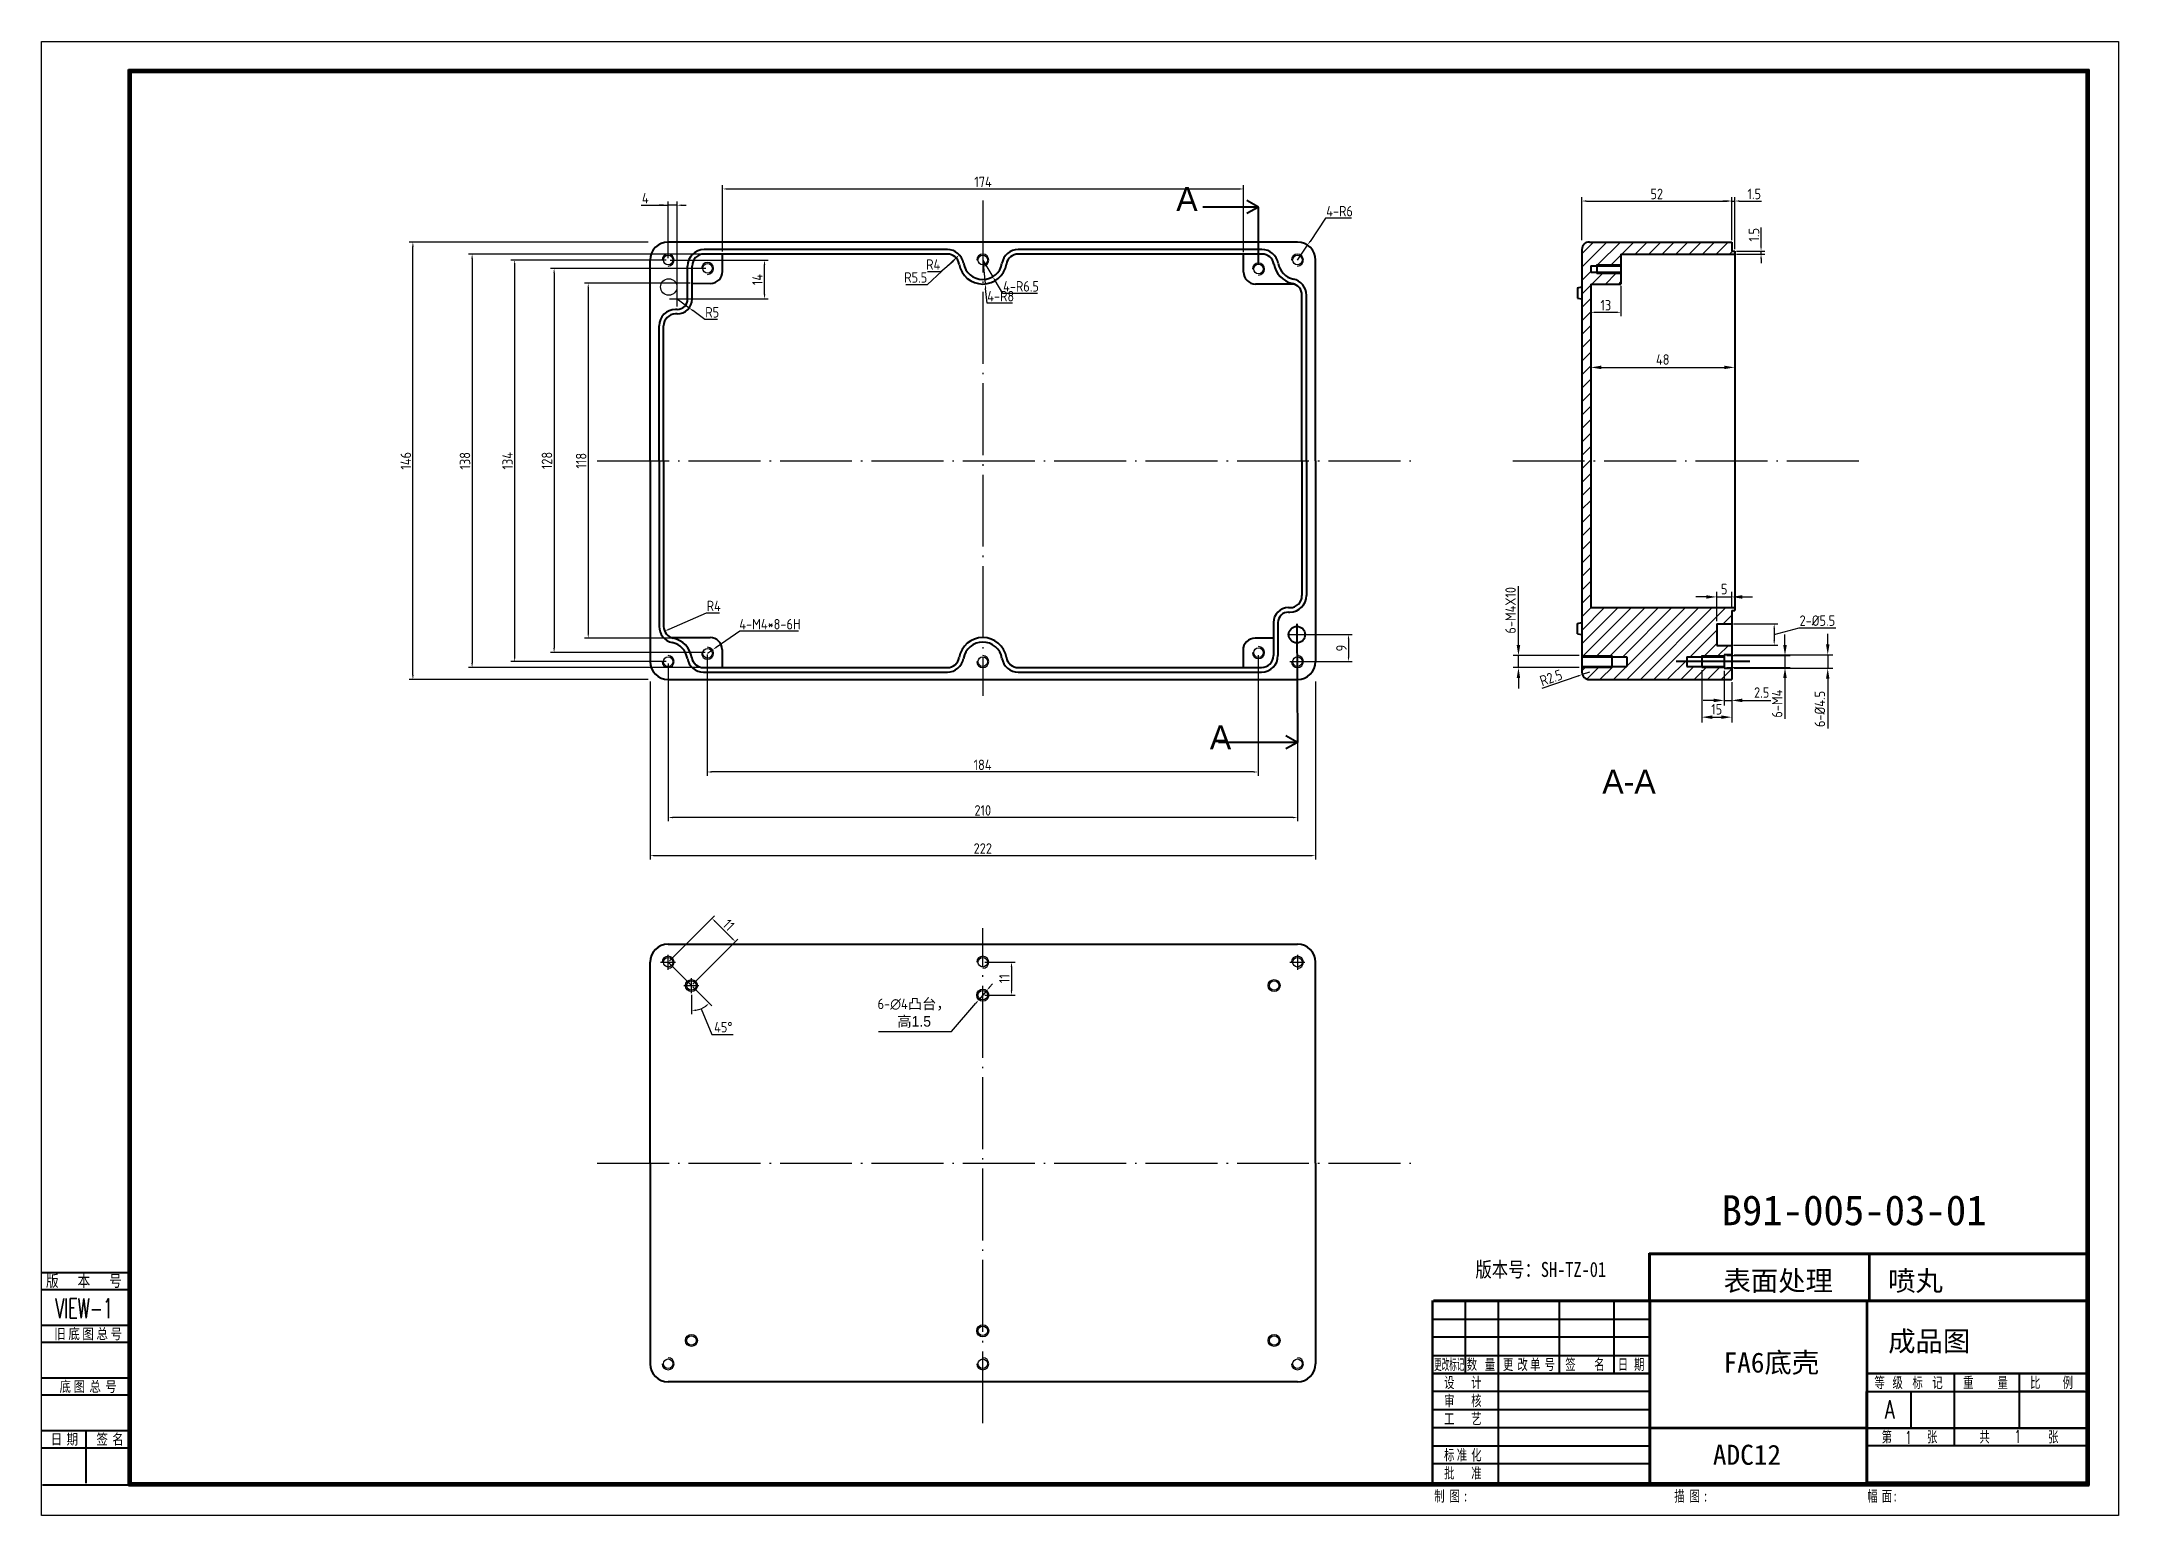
# Model space of a CAD drawing. Extents: x 1271 to 2769, y -829 to 446.
# Drawn here: x 2076 to 2769, y -46 to 446 of the extents above; entities that cross this region are included whole.
import ezdxf
from ezdxf.enums import TextEntityAlignment as Align

# ---------------------------------------------------------------- set-up
doc = ezdxf.new("R2010")
doc.units = 0
doc.linetypes.add('ACAD_ISO04W100', pattern=[30.5, 24, -3, 0.5, -3])
doc.linetypes.add('CENTER', pattern=[50.8, 31.75, -6.35, 6.35, -6.35])
doc.layers.get('0').update_dxf_attribs({"linetype": 'CONTINUOUS', "lineweight": 40})
doc.layers.get('Defpoints').update_dxf_attribs({"linetype": 'CONTINUOUS'})
for name, color, linetype in [('1', 7, 'CONTINUOUS'), ('5', 3, 'CONTINUOUS'), ('CENTER', 4, 'CENTER'), ('GEVACTIVE', 2, 'CONTINUOUS'), ('LAYER1', 6, 'CONTINUOUS'), ('LAYER2', 1, 'ACAD_ISO04W100')]:
    doc.layers.add(name, color=color, linetype=linetype)
doc.styles.add('HZ', font='', dxfattribs={"width": 0.8, "height": 6})
doc.styles.add('ROMANC', font='romanc', dxfattribs={"width": 0.6, "height": 3})
doc.styles.add('ROMANT', font='romant', dxfattribs={"width": 0.8, "height": 5})
doc.styles.get("Standard").update_dxf_attribs({"font": 'gbenor.shx', "bigfont": 'gbcbig.shx'})
doc.styles.add('STYLE1', font='')
doc.styles.add('工程字', font='gbenor.shx', dxfattribs={"bigfont": 'gbcbig.shx'})
doc.styles.get('HZ').set_extended_font_data('SimSun')
doc.styles.get('STYLE1').set_extended_font_data('SimSun')
doc.dimstyles.new('GB-35', dxfattribs={"dimtxt": 3.5, "dimasz": 3.5, "dimexe": 1.75, "dimexo": 0.875, "dimgap": 0.875, "dimtad": 1, "dimdsep": 46, "dimtxsty": 'Standard', "dimcen": 3.5, "dimadec": 0, "dimazin": 0, "dimtfac": 0.7, "dimtmove": 0, "dimatfit": 3, "dimfxl": 1, "dimtzin": 0, "dimarcsym": 0})
doc.dimstyles.get("Standard").update_dxf_attribs({"dimtxt": 0.18, "dimasz": 0.18, "dimexe": 0.18, "dimexo": 0.0625, "dimgap": 0.09, "dimtad": 0, "dimtih": 1, "dimtoh": 1, "dimdec": 4, "dimzin": 0, "dimdsep": 46, "dimtxsty": 'Standard', "dimcen": 0.09, "dimadec": 0, "dimazin": 0, "dimtfac": 1, "dimtdec": 4, "dimtofl": 0, "dimtmove": 0, "dimatfit": 3, "dimfxl": 1, "dimtolj": 1, "dimtzin": 0, "dimarcsym": 0})

msp = doc.modelspace()

# ---------------------------------------------------------------- texts
at = {"linetype": 'Continuous'}
for s, height, style, width, p in [('版   本   号', 3.869163, 'HZ', 0.8, (2077.3625, 30.62613, -0.00341)), ('VIEW-1', 6.500221, 'ROMANC', 0.6, (2080.45908, 20.14456)), ('旧', 3.51742, 'HZ', 0.8, (2080.12327, 13.13319)), ('底', 3.51742, 'HZ', 0.8, (2084.81316, 13.13319)), ('图', 3.51742, 'HZ', 0.8, (2089.50306, 13.13319)), ('总', 3.51742, 'HZ', 0.8, (2094.19295, 13.13319)), ('号', 3.51742, 'HZ', 0.8, (2098.88285, 13.13319)), ('底', 3.51742, 'HZ', 0.8, (2081.88198, -4.45392)), ('图', 3.51742, 'HZ', 0.8, (2086.57187, -4.45392)), ('总', 3.51742, 'HZ', 0.8, (2091.848, -4.45392)), ('号', 3.51742, 'HZ', 0.8, (2097.12414, -4.45392)), ('日', 3.51742, 'HZ', 0.8, (2078.95079, -22.04103)), ('期', 3.51742, 'HZ', 0.8, (2084.22692, -22.04103)), ('签', 3.51742, 'HZ', 0.8, (2094.19295, -22.04103)), ('名', 3.51742, 'HZ', 0.8, (2099.46908, -22.04103)), ('1', 4.22769, 'ROMANT', 0.6, (2697.78384, -21.79181)), ('1', 4.22769, 'ROMANT', 0.6, (2734.32314, -21.48983)), ('幅 ', 3.622999, 'HZ', 0.7, (2685.11548, -41.05902)), ('面', 3.623, 'HZ', 0.7, (2689.94615, -41.05902)), (':', 3.623, 'HZ', 0.7, (2693.56915, -41.05902))]:
    msp.add_text(s, height=height, dxfattribs=dict(at, style=style, width=width)).set_placement(p)
for s, height, style, width, p in [('更改标记', 3.622999, 'HZ', 0.5, (2545.63, 2.86994)), ('数', 3.623, 'HZ', 0.7, (2553.19679, 2.86994)), ('改', 3.623, 'HZ', 0.7, (2570.10412, 2.86994)), ('单', 3.623, 'HZ', 0.7, (2574.33095, 2.86994)), ('签', 3.623, 'HZ', 0.7, (2586.08683, 2.86994)), ('名', 3.623, 'HZ', 0.7, (2595.74816, 2.86994)), ('期', 3.623, 'HZ', 0.7, (2609.03249, 2.86994)), ('设', 3.623, 'HZ', 0.7, (2545.63, -3.16839)), ('计', 3.623, 'HZ', 0.7, (2554.6875, -3.16839)), ('量', 3.623, 'HZ', 0.7, (2559.23512, 2.86994)), ('更', 3.623, 'HZ', 0.7, (2565.27345, 2.86994)), ('号', 3.623, 'HZ', 0.7, (2579.16162, 2.86994)), ('日', 3.623, 'HZ', 0.7, (2603.59799, 2.86994)), ('等', 3.623, 'HZ', 0.7, (2689.24419, -3.16839)), ('级', 3.623, 'HZ', 0.7, (2695.28252, -3.16839)), ('标', 3.623, 'HZ', 0.7, (2701.92469, -3.16839)), ('记', 3.623, 'HZ', 0.7, (2708.56685, -3.16839)), ('重', 3.623, 'HZ', 0.7, (2718.83202, -3.16839)), ('量', 3.623, 'HZ', 0.7, (2730.30485, -3.16839)), ('比', 3.623, 'HZ', 0.7, (2741.17385, -3.16839)), ('例', 3.623, 'HZ', 0.7, (2752.04285, -3.16839)), ('审', 3.623, 'HZ', 0.7, (2545.63, -9.20672)), ('核', 3.623, 'HZ', 0.7, (2554.6875, -9.20672)), ('工', 3.623, 'HZ', 0.7, (2545.63, -15.24506)), ('艺', 3.623, 'HZ', 0.7, (2554.6875, -15.24506)), ('A', 6.03955, 'ROMANT', 0.7, (2692.65022, -13.33643)), ('第', 3.623, 'HZ', 0.7, (2691.65952, -21.28339)), ('张', 3.623, 'HZ', 0.7, (2706.75535, -21.28339)), ('共', 3.623, 'HZ', 0.7, (2724.26652, -21.28339)), ('张', 3.623, 'HZ', 0.7, (2747.21218, -21.28339)), ('标', 3.623, 'HZ', 0.7, (2545.63, -27.32172)), ('准', 3.623, 'HZ', 0.7, (2549.85684, -27.32172)), ('化', 3.623, 'HZ', 0.7, (2554.6875, -27.32172)), ('批', 3.623, 'HZ', 0.7, (2545.63, -33.36005)), ('准', 3.623, 'HZ', 0.7, (2554.6875, -33.36005)), ('制 ', 3.622999, 'HZ', 0.7, (2543.21467, -41.05902)), ('图', 3.623, 'HZ', 0.7, (2547.4415, -41.05902)), (':', 3.623, 'HZ', 0.7, (2551.0645, -41.05902)), ('描 ', 3.622999, 'HZ', 0.7, (2623.3123, -41.05902)), ('图', 3.623, 'HZ', 0.7, (2627.53913, -41.05902)), (':', 3.623, 'HZ', 0.7, (2631.16213, -41.05902))]:
    msp.add_text(s, height=height, dxfattribs=dict(at, style=style, width=width)).set_placement(p, align=Align.CENTER)
at = {"char_height": 8, "attachment_point": 1}
for s, insert, width in [('\\fￋￎￌ￥|b0|i0|c134|p2;A', (2454.53517, 397.57283), 27.2826), ('\\fￋￎￌ￥|b0|i0|c134|p2;A', (2465.73003, 217.95134), 27.2826), ('\\fￋￎￌ￥|b0|i0|c134|p2;A-A', (2596.70528, 203.17602), 114.8356)]:
    msp.add_mtext(s, dxfattribs=dict(at, insert=insert, width=width))
at = {"insert": (2636.49929, 61.13261), "char_height": 10, "width": 115.2096342, "attachment_point": 1, "style": '工程字'}
msp.add_mtext('{\\fNSimSun|b0|i0|c134|p49;B91-005-03-01}', dxfattribs=at)
at = {"layer": '5', "insert": (2554.37001, 38.87367), "char_height": 5, "width": 1134.8359931, "attachment_point": 1, "style": 'HZ'}
msp.add_mtext('版本号：SH-TZ-01', dxfattribs=at)
at = {"layer": 'GEVACTIVE', "style": 'STYLE1'}
for s, p in [('表面处理', (2637.17213, 29.24411)), ('喷丸', (2692.10552, 29.24411)), ('成品图', (2692.10552, 9.07844)), ('FA6底壳', (2637.17213, 1.97135)), ('ADC12', (2633.60261, -28.81627))]:
    msp.add_text(s, height=6.688604, dxfattribs=at).set_placement(p)

# ---------------------------------------------------------------- blocks, each defined once
blk = doc.blocks.new('*D24')
at = {"layer": '5', "color": 0, "lineweight": -2}
for p, q in [((2592.88, 364.6), (2592.88, 354.52)), ((2602.88, 364.6), (2602.88, 354.52)), ((2594.38, 355.77), (2601.38, 355.77))]:
    blk.add_line(p, q, dxfattribs=at)
at = {"layer": '5', "color": 0}
for points in [[(2594.38, 356.02), (2594.38, 355.52), (2592.88, 355.77)], [(2601.38, 356.02), (2601.38, 355.52), (2602.88, 355.77)]]:
    blk.add_solid(points, dxfattribs=at)
at = {"layer": 'Defpoints', "color": 0}
for p in [(2592.88, 365.22), (2602.88, 365.22), (2602.88, 355.77)]:
    blk.add_point(p, dxfattribs=at)
at = {"layer": '5', "color": 0, "insert": (2597.88, 358.14), "char_height": 3.5, "attachment_point": 5}
blk.add_mtext('\\A1;13', dxfattribs=at)
blk = doc.blocks.new('*D25')
at = {"layer": 'Defpoints', "color": 0}
for p in [(2640.88, 392.91), (2639.88, 379.22), (2640.88, 376.22)]:
    blk.add_point(p, dxfattribs=at)
at = {"layer": 'LAYER1', "color": 0, "lineweight": -2}
for p, q in [((2638.38, 392.91), (2636.88, 392.91)), ((2639.88, 379.85), (2639.88, 394.16)), ((2639.88, 392.91), (2640.88, 392.91)), ((2640.88, 376.85), (2640.88, 394.16)), ((2642.38, 392.91), (2649.86, 392.91))]:
    blk.add_line(p, q, dxfattribs=at)
at = {"layer": 'LAYER1', "color": 0}
for points in [[(2638.38, 393.16), (2638.38, 392.66), (2639.88, 392.91)], [(2642.38, 393.16), (2642.38, 392.66), (2640.88, 392.91)]]:
    blk.add_solid(points, dxfattribs=at)
at = {"layer": 'LAYER1', "color": 0, "insert": (2647.42, 395.28), "char_height": 3.5, "attachment_point": 5}
blk.add_mtext('\\A1;1.5', dxfattribs=at)
blk = doc.blocks.new('*D26')
at = {"layer": 'Defpoints', "color": 0}
for p in [(2640.88, 376.22), (2640.88, 375.22), (2649.68, 376.22)]:
    blk.add_point(p, dxfattribs=at)
at = {"layer": 'LAYER1', "color": 0, "lineweight": -2}
for p, q in [((2649.68, 377.72), (2649.68, 384.09)), ((2641.5, 376.22), (2650.93, 376.22)), ((2641.5, 375.22), (2650.93, 375.22)), ((2649.68, 375.22), (2649.68, 376.22)), ((2649.68, 373.72), (2649.68, 372.22))]:
    blk.add_line(p, q, dxfattribs=at)
at = {"layer": 'LAYER1', "color": 0}
for points in [[(2649.43, 377.72), (2649.93, 377.72), (2649.68, 376.22)], [(2649.43, 373.72), (2649.93, 373.72), (2649.68, 375.22)]]:
    blk.add_solid(points, dxfattribs=at)
at = {"layer": 'LAYER1', "color": 0, "insert": (2647.31, 381.66), "char_height": 3.5, "attachment_point": 5, "rotation": 90}
blk.add_mtext('\\A1;1.5', dxfattribs=at)
blk = doc.blocks.new('*D27')
at = {"layer": 'Defpoints', "color": 0}
for p in [(2639.88, 392.91), (2589.88, 379.22), (2639.88, 379.22)]:
    blk.add_point(p, dxfattribs=at)
at = {"layer": 'LAYER1', "color": 0, "lineweight": -2}
for p, q in [((2589.88, 379.85), (2589.88, 394.16)), ((2591.38, 392.91), (2638.38, 392.91)), ((2639.88, 379.85), (2639.88, 394.16))]:
    blk.add_line(p, q, dxfattribs=at)
at = {"layer": 'LAYER1', "color": 0}
for points in [[(2591.38, 393.16), (2591.38, 392.66), (2589.88, 392.91)], [(2638.38, 393.16), (2638.38, 392.66), (2639.88, 392.91)]]:
    blk.add_solid(points, dxfattribs=at)
at = {"layer": 'LAYER1', "color": 0, "insert": (2614.88, 395.28), "char_height": 3.5, "attachment_point": 5}
blk.add_mtext('\\A1;52', dxfattribs=at)
blk = doc.blocks.new('*D28')
at = {"layer": '5', "color": 0, "lineweight": -2}
for p, q in [((2504.39, 387.16), (2499.17, 379.44)), ((2513.04, 387.16), (2504.39, 387.16)), ((2494.97, 373.22), (2498.33, 378.19))]:
    blk.add_line(p, q, dxfattribs=at)
at = {"layer": '5', "color": 0}
blk.add_solid([(2498.97, 379.58), (2499.38, 379.3), (2498.33, 378.19)], dxfattribs=at)
at = {"layer": 'Defpoints', "color": 0}
for p in [(2498.33, 378.19), (2494.97, 373.22)]:
    blk.add_point(p, dxfattribs=at)
at = {"layer": '5', "color": 0, "insert": (2509.03, 389.53), "char_height": 3.5, "attachment_point": 5}
blk.add_mtext('\\A1;4-R6', dxfattribs=at)
blk = doc.blocks.new('*D29')
at = {"layer": '5', "color": 0, "lineweight": -2}
for p, q in [((2371.54, 369.34), (2375.95, 369.34)), ((2375.95, 369.34), (2380.04, 372.85))]:
    blk.add_line(p, q, dxfattribs=at)
at = {"layer": '5', "color": 0}
blk.add_solid([(2379.88, 373.04), (2380.2, 372.66), (2381.18, 373.83)], dxfattribs=at)
at = {"layer": 'Defpoints', "color": 0}
for p in [(2378.14, 371.22), (2381.18, 373.83)]:
    blk.add_point(p, dxfattribs=at)
at = {"layer": '5', "color": 0, "insert": (2373.43, 371.72), "char_height": 3.5, "attachment_point": 5}
blk.add_mtext('\\A1;R4', dxfattribs=at)
blk = doc.blocks.new('*D30')
at = {"layer": '5', "color": 0, "lineweight": -2}
for p, q in [((2389.97, 373.22), (2390.76, 365.26)), ((2391.39, 358.79), (2390.9, 363.77)), ((2399.89, 358.79), (2391.39, 358.79))]:
    blk.add_line(p, q, dxfattribs=at)
at = {"layer": '5', "color": 0}
blk.add_solid([(2391.15, 363.79), (2390.65, 363.74), (2390.76, 365.26)], dxfattribs=at)
at = {"layer": 'Defpoints', "color": 0}
for p in [(2389.97, 373.22), (2390.76, 365.26)]:
    blk.add_point(p, dxfattribs=at)
at = {"layer": '5', "color": 0, "insert": (2395.95, 361.17), "char_height": 3.5, "attachment_point": 5}
blk.add_mtext('\\A1;4-R8', dxfattribs=at)
blk = doc.blocks.new('*D31')
at = {"layer": '5', "color": 0, "lineweight": -2}
for p, q in [((2389.97, 373.22), (2393.31, 367.64)), ((2396.65, 362.07), (2394.08, 366.36)), ((2408.19, 362.07), (2396.65, 362.07))]:
    blk.add_line(p, q, dxfattribs=at)
at = {"layer": '5', "color": 0}
blk.add_solid([(2394.3, 366.49), (2393.87, 366.23), (2393.31, 367.64)], dxfattribs=at)
at = {"layer": 'Defpoints', "color": 0}
for p in [(2389.97, 373.22), (2393.31, 367.64)]:
    blk.add_point(p, dxfattribs=at)
at = {"layer": '5', "color": 0, "insert": (2402.73, 364.44), "char_height": 3.5, "attachment_point": 5}
blk.add_mtext('\\A1;4-R6.5', dxfattribs=at)
blk = doc.blocks.new('*D32')
at = {"layer": '5', "color": 0, "lineweight": -2}
for p, q in [((2640.5, 251.82), (2655.31, 251.82)), ((2654.06, 248.27), (2662.36, 250.5)), ((2654.06, 250.32), (2654.06, 246.22)), ((2662.36, 250.5), (2674.59, 250.5)), ((2640.5, 244.72), (2655.31, 244.72))]:
    blk.add_line(p, q, dxfattribs=at)
at = {"layer": '5', "color": 0}
for points in [[(2653.81, 250.32), (2654.31, 250.32), (2654.06, 251.82)], [(2653.81, 246.22), (2654.31, 246.22), (2654.06, 244.72)]]:
    blk.add_solid(points, dxfattribs=at)
at = {"layer": 'Defpoints', "color": 0}
for p in [(2639.88, 251.82), (2639.88, 244.72), (2654.06, 244.72)]:
    blk.add_point(p, dxfattribs=at)
at = {"layer": '5', "color": 0, "insert": (2668.47, 252.88), "char_height": 3.5, "attachment_point": 5}
blk.add_mtext('\\A1;2-%%c5.5', dxfattribs=at)
blk = doc.blocks.new('*D33')
at = {"layer": '5', "color": 0, "lineweight": -2}
for p, q in [((2495.4, 248.22), (2513.27, 248.22)), ((2512.02, 246.72), (2512.02, 240.72)), ((2495.6, 239.22), (2513.27, 239.22))]:
    blk.add_line(p, q, dxfattribs=at)
at = {"layer": '5', "color": 0}
for points in [[(2511.77, 246.72), (2512.27, 246.72), (2512.02, 248.22)], [(2511.77, 240.72), (2512.27, 240.72), (2512.02, 239.22)]]:
    blk.add_solid(points, dxfattribs=at)
at = {"layer": 'Defpoints', "color": 0}
for p in [(2494.77, 248.22), (2494.97, 239.22), (2512.02, 239.22)]:
    blk.add_point(p, dxfattribs=at)
at = {"layer": '5', "color": 0, "insert": (2509.64, 243.72), "char_height": 3.5, "attachment_point": 5, "rotation": 90}
blk.add_mtext('\\A1;9', dxfattribs=at)
blk = doc.blocks.new('*D34')
at = {"layer": '5', "color": 0, "lineweight": -2}
for p, q in [((2390.6, 138.9), (2400.8, 138.9)), ((2399.55, 137.4), (2399.55, 129.4)), ((2390.6, 127.9), (2400.8, 127.9))]:
    blk.add_line(p, q, dxfattribs=at)
at = {"layer": '5', "color": 0}
for points in [[(2399.3, 137.4), (2399.8, 137.4), (2399.55, 138.9)], [(2399.3, 129.4), (2399.8, 129.4), (2399.55, 127.9)]]:
    blk.add_solid(points, dxfattribs=at)
at = {"layer": 'Defpoints', "color": 0}
for p in [(2389.97, 138.9), (2389.97, 127.9), (2399.55, 127.9)]:
    blk.add_point(p, dxfattribs=at)
at = {"layer": '5', "color": 0, "insert": (2397.18, 133.4), "char_height": 3.5, "attachment_point": 5, "rotation": 90}
blk.add_mtext('\\A1;11', dxfattribs=at)
blk = doc.blocks.new('*D35')
at = {"layer": 'Defpoints', "color": 0}
for p in [(2592.38, 235.72), (2590.02, 234.91)]:
    blk.add_point(p, dxfattribs=at)
at = {"layer": 'LAYER1', "color": 0, "lineweight": -2}
for p, q in [((2592.38, 235.72), (2590.02, 234.91)), ((2576.69, 230.31), (2588.6, 234.42))]:
    blk.add_line(p, q, dxfattribs=at)
at = {"layer": 'LAYER1', "color": 0}
blk.add_solid([(2588.52, 234.65), (2588.68, 234.18), (2590.02, 234.91)], dxfattribs=at)
at = {"layer": 'LAYER1', "color": 0, "insert": (2579.6, 233.83), "char_height": 3.5, "attachment_point": 5, "rotation": 19.02185}
blk.add_mtext('\\A1;R2.5', dxfattribs=at)
blk = doc.blocks.new('*D36')
at = {"layer": '5', "color": 0, "lineweight": -2}
for p, q in [((2287.97, 360.22), (2292, 357.26)), ((2297.24, 353.41), (2293.21, 356.37)), ((2301.48, 353.41), (2297.24, 353.41))]:
    blk.add_line(p, q, dxfattribs=at)
at = {"layer": '5', "color": 0}
blk.add_solid([(2293.36, 356.57), (2293.06, 356.17), (2292, 357.26)], dxfattribs=at)
at = {"layer": 'Defpoints', "color": 0}
for p in [(2287.97, 360.22), (2292, 357.26)]:
    blk.add_point(p, dxfattribs=at)
at = {"layer": '5', "color": 0, "insert": (2299.67, 355.78), "char_height": 3.5, "attachment_point": 5}
blk.add_mtext('\\A1;R5', dxfattribs=at)
blk = doc.blocks.new('*D37')
at = {"layer": '5', "color": 0, "lineweight": -2}
for p, q in [((2285.6, 373.22), (2318.39, 373.22)), ((2317.14, 361.72), (2317.14, 371.72)), ((2288.6, 360.22), (2318.39, 360.22))]:
    blk.add_line(p, q, dxfattribs=at)
at = {"layer": '5', "color": 0}
for points in [[(2316.89, 371.72), (2317.39, 371.72), (2317.14, 373.22)], [(2316.89, 361.72), (2317.39, 361.72), (2317.14, 360.22)]]:
    blk.add_solid(points, dxfattribs=at)
at = {"layer": 'Defpoints', "color": 0}
for p in [(2284.97, 373.22), (2317.14, 373.22), (2287.97, 360.22)]:
    blk.add_point(p, dxfattribs=at)
at = {"layer": '5', "color": 0, "insert": (2314.76, 366.72), "char_height": 3.5, "attachment_point": 5, "rotation": 90}
blk.add_mtext('\\A1;14', dxfattribs=at)
blk = doc.blocks.new('*D38')
at = {"layer": '5', "color": 0, "lineweight": -2}
for p, q in [((2276, 391.51), (2284.97, 391.51)), ((2283.47, 391.51), (2281.97, 391.51)), ((2284.97, 373.85), (2284.97, 392.76)), ((2287.97, 391.51), (2284.97, 391.51)), ((2287.97, 391.51), (2284.97, 391.51)), ((2287.97, 360.85), (2287.97, 392.76)), ((2289.47, 391.51), (2290.97, 391.51))]:
    blk.add_line(p, q, dxfattribs=at)
at = {"layer": '5', "color": 0}
for points in [[(2283.47, 391.76), (2283.47, 391.26), (2284.97, 391.51)], [(2289.47, 391.76), (2289.47, 391.26), (2287.97, 391.51)]]:
    blk.add_solid(points, dxfattribs=at)
at = {"layer": 'Defpoints', "color": 0}
for p in [(2284.97, 391.51), (2284.97, 373.22), (2287.97, 360.22)]:
    blk.add_point(p, dxfattribs=at)
at = {"layer": '5', "color": 0, "insert": (2277.35, 393.88), "char_height": 3.5, "attachment_point": 5}
blk.add_mtext('\\A1;4', dxfattribs=at)
blk = doc.blocks.new('*D39')
at = {"layer": '5', "color": 0, "lineweight": -2}
for p, q in [((2297.67, 255.4), (2285.18, 249.96)), ((2302.08, 255.4), (2297.67, 255.4))]:
    blk.add_line(p, q, dxfattribs=at)
at = {"layer": '5', "color": 0}
blk.add_solid([(2285.08, 250.19), (2285.28, 249.73), (2283.81, 249.36)], dxfattribs=at)
at = {"layer": 'Defpoints', "color": 0}
for p in [(2287.47, 250.96), (2283.81, 249.36)]:
    blk.add_point(p, dxfattribs=at)
at = {"layer": '5', "color": 0, "insert": (2300.19, 257.78), "char_height": 3.5, "attachment_point": 5}
blk.add_mtext('\\A1;R4', dxfattribs=at)
blk = doc.blocks.new('*D40')
at = {"layer": '5', "color": 0, "lineweight": -2}
for p, q in [((2298.13, 242), (2299.78, 243.13)), ((2308.86, 249.34), (2301.02, 243.97)), ((2328.44, 249.34), (2308.86, 249.34))]:
    blk.add_line(p, q, dxfattribs=at)
at = {"layer": '5', "color": 0}
blk.add_solid([(2300.88, 244.18), (2301.16, 243.77), (2299.78, 243.13)], dxfattribs=at)
at = {"layer": 'Defpoints', "color": 0}
for p in [(2299.78, 243.13), (2298.13, 242)]:
    blk.add_point(p, dxfattribs=at)
at = {"layer": '5', "color": 0, "insert": (2318.97, 251.71), "char_height": 3.5, "attachment_point": 5}
blk.add_mtext('\\A1;4-M4*8-6H', dxfattribs=at)
blk = doc.blocks.new('*D41')
at = {"layer": '5', "color": 0, "lineweight": -2}
for p, q in [((2292.75, 127.99), (2292.75, 121.51)), ((2293.19, 130.68), (2299.55, 124.32)), ((2295.95, 123.39), (2299.52, 114.77)), ((2299.52, 114.77), (2306.63, 114.77))]:
    blk.add_line(p, q, dxfattribs=at)
blk.add_arc((2292.75, 131.12), 8.36, 280.29144, 304.70856, dxfattribs=at)
at = {"layer": '5', "color": 0}
for points in [[(2297.35, 124.44), (2297.67, 124.05), (2298.67, 125.2)], [(2294.27, 122.64), (2294.22, 123.14), (2292.75, 122.76)]]:
    blk.add_solid(points, dxfattribs=at)
at = {"layer": 'Defpoints', "color": 0}
for p in [(2284.97, 138.9), (2292.75, 133.62), (2292.75, 131.12), (2292.75, 128.62), (2294.92, 123.04)]:
    blk.add_point(p, dxfattribs=at)
at = {"layer": '5', "color": 0, "insert": (2303.39, 117.24), "char_height": 3.5, "attachment_point": 5}
blk.add_mtext('\\A1;45°', dxfattribs=at)
blk = doc.blocks.new('*D42')
at = {"layer": '5', "color": 0, "lineweight": -2}
for p, q in [((2285.42, 139.34), (2300.49, 154.41)), ((2293.19, 131.56), (2308.27, 146.64)), ((2300.67, 152.47), (2306.33, 146.81))]:
    blk.add_line(p, q, dxfattribs=at)
at = {"layer": '5', "color": 0}
for points in [[(2300.85, 152.65), (2300.49, 152.29), (2299.61, 153.53)], [(2306.5, 146.99), (2306.15, 146.64), (2307.39, 145.75)]]:
    blk.add_solid(points, dxfattribs=at)
at = {"layer": 'Defpoints', "color": 0}
for p in [(2307.39, 145.75), (2284.97, 138.9), (2292.75, 131.12)]:
    blk.add_point(p, dxfattribs=at)
at = {"layer": '5', "color": 0, "insert": (2305.18, 151.32), "char_height": 3.5, "attachment_point": 5, "rotation": 315}
blk.add_mtext('\\A1;11', dxfattribs=at)
blk = doc.blocks.new('*D43')
at = {"layer": 'Defpoints', "color": 0}
for p in [(2199.8, 379.22), (2278.97, 379.22), (2278.97, 233.22)]:
    blk.add_point(p, dxfattribs=at)
at = {"layer": 'LAYER1', "color": 0, "lineweight": -2}
for p, q in [((2278.35, 379.22), (2198.55, 379.22)), ((2199.8, 234.72), (2199.8, 377.72)), ((2278.35, 233.22), (2198.55, 233.22))]:
    blk.add_line(p, q, dxfattribs=at)
at = {"layer": 'LAYER1', "color": 0}
for points in [[(2199.55, 377.72), (2200.05, 377.72), (2199.8, 379.22)], [(2199.55, 234.72), (2200.05, 234.72), (2199.8, 233.22)]]:
    blk.add_solid(points, dxfattribs=at)
at = {"layer": 'LAYER1', "color": 0, "insert": (2197.42, 306.22), "char_height": 3.5, "attachment_point": 5, "rotation": 90}
blk.add_mtext('\\A1;146', dxfattribs=at)
blk = doc.blocks.new('*D44')
at = {"layer": 'Defpoints', "color": 0}
for p in [(2298.13, 370.45), (2246.92, 242.22), (2297.97, 242.22)]:
    blk.add_point(p, dxfattribs=at)
at = {"layer": 'LAYER1', "color": 0, "lineweight": -2}
for p, q in [((2297.51, 370.45), (2245.67, 370.45)), ((2246.92, 368.95), (2246.92, 243.72)), ((2297.35, 242.22), (2245.67, 242.22))]:
    blk.add_line(p, q, dxfattribs=at)
at = {"layer": 'LAYER1', "color": 0}
for points in [[(2246.67, 368.95), (2247.17, 368.95), (2246.92, 370.45)], [(2246.67, 243.72), (2247.17, 243.72), (2246.92, 242.22)]]:
    blk.add_solid(points, dxfattribs=at)
at = {"layer": 'LAYER1', "color": 0, "insert": (2244.54, 306.33), "char_height": 3.5, "attachment_point": 5, "rotation": 90}
blk.add_mtext('\\A1;128', dxfattribs=at)
blk = doc.blocks.new('*D45')
at = {"layer": 'Defpoints', "color": 0}
for p in [(2296.97, 375.22), (2219.56, 237.22), (2296.81, 237.22)]:
    blk.add_point(p, dxfattribs=at)
at = {"layer": 'LAYER1', "color": 0, "lineweight": -2}
for p, q in [((2296.35, 375.22), (2218.31, 375.22)), ((2219.56, 373.72), (2219.56, 238.72)), ((2296.18, 237.22), (2218.31, 237.22))]:
    blk.add_line(p, q, dxfattribs=at)
at = {"layer": 'LAYER1', "color": 0}
for points in [[(2219.31, 373.72), (2219.81, 373.72), (2219.56, 375.22)], [(2219.31, 238.72), (2219.81, 238.72), (2219.56, 237.22)]]:
    blk.add_solid(points, dxfattribs=at)
at = {"layer": 'LAYER1', "color": 0, "insert": (2217.18, 306.22), "char_height": 3.5, "attachment_point": 5, "rotation": 90}
blk.add_mtext('\\A1;138', dxfattribs=at)
blk = doc.blocks.new('*D46')
at = {"layer": 'Defpoints', "color": 0}
for p in [(2284.97, 373.22), (2233.76, 239.22), (2284.97, 239.22)]:
    blk.add_point(p, dxfattribs=at)
at = {"layer": 'LAYER1', "color": 0, "lineweight": -2}
for p, q in [((2284.35, 373.22), (2232.51, 373.22)), ((2233.76, 371.72), (2233.76, 240.72)), ((2284.35, 239.22), (2232.51, 239.22))]:
    blk.add_line(p, q, dxfattribs=at)
at = {"layer": 'LAYER1', "color": 0}
for points in [[(2233.51, 371.72), (2234.01, 371.72), (2233.76, 373.22)], [(2233.51, 240.72), (2234.01, 240.72), (2233.76, 239.22)]]:
    blk.add_solid(points, dxfattribs=at)
at = {"layer": 'LAYER1', "color": 0, "insert": (2231.38, 306.22), "char_height": 3.5, "attachment_point": 5, "rotation": 90}
blk.add_mtext('\\A1;134', dxfattribs=at)
blk = doc.blocks.new('*D47')
at = {"layer": '5', "color": 0, "lineweight": -2}
for p, q in [((2292.35, 365.46), (2257.06, 365.46)), ((2258.31, 363.96), (2258.31, 248.55)), ((2286.02, 247.05), (2257.06, 247.05))]:
    blk.add_line(p, q, dxfattribs=at)
at = {"layer": '5', "color": 0}
for points in [[(2258.06, 363.96), (2258.56, 363.96), (2258.31, 365.46)], [(2258.06, 248.55), (2258.56, 248.55), (2258.31, 247.05)]]:
    blk.add_solid(points, dxfattribs=at)
at = {"layer": 'Defpoints', "color": 0}
for p in [(2292.97, 365.46), (2258.31, 247.05), (2286.64, 247.05)]:
    blk.add_point(p, dxfattribs=at)
at = {"layer": '5', "color": 0, "insert": (2255.94, 306.25), "char_height": 3.5, "attachment_point": 5, "rotation": 90}
blk.add_mtext('\\A1;118', dxfattribs=at)
blk = doc.blocks.new('*D48')
at = {"layer": 'Defpoints', "color": 0}
for p in [(2278.97, 233.22), (2500.97, 233.22), (2500.97, 174.46)]:
    blk.add_point(p, dxfattribs=at)
at = {"layer": 'LAYER1', "color": 0, "lineweight": -2}
for p, q in [((2278.97, 232.6), (2278.97, 173.21)), ((2500.97, 232.6), (2500.97, 173.21)), ((2280.47, 174.46), (2499.47, 174.46))]:
    blk.add_line(p, q, dxfattribs=at)
at = {"layer": 'LAYER1', "color": 0}
for points in [[(2280.47, 174.71), (2280.47, 174.21), (2278.97, 174.46)], [(2499.47, 174.71), (2499.47, 174.21), (2500.97, 174.46)]]:
    blk.add_solid(points, dxfattribs=at)
at = {"layer": 'LAYER1', "color": 0, "insert": (2389.97, 176.83), "char_height": 3.5, "attachment_point": 5}
blk.add_mtext('\\A1;222', dxfattribs=at)
blk = doc.blocks.new('*D49')
at = {"layer": 'Defpoints', "color": 0}
for p in [(2297.97, 242.22), (2481.82, 242), (2297.97, 202.38)]:
    blk.add_point(p, dxfattribs=at)
at = {"layer": 'LAYER1', "color": 0, "lineweight": -2}
for p, q in [((2297.97, 241.6), (2297.97, 201.13)), ((2481.82, 241.37), (2481.82, 201.13)), ((2480.32, 202.38), (2299.47, 202.38))]:
    blk.add_line(p, q, dxfattribs=at)
at = {"layer": 'LAYER1', "color": 0}
for points in [[(2299.47, 202.63), (2299.47, 202.13), (2297.97, 202.38)], [(2480.32, 202.63), (2480.32, 202.13), (2481.82, 202.38)]]:
    blk.add_solid(points, dxfattribs=at)
at = {"layer": 'LAYER1', "color": 0, "insert": (2389.9, 204.76), "char_height": 3.5, "attachment_point": 5}
blk.add_mtext('\\A1;184', dxfattribs=at)
blk = doc.blocks.new('*D50')
at = {"layer": 'Defpoints', "color": 0}
for p in [(2284.97, 239.22), (2494.97, 239.22), (2284.97, 187.18)]:
    blk.add_point(p, dxfattribs=at)
at = {"layer": 'LAYER1', "color": 0, "lineweight": -2}
for p, q in [((2284.97, 238.6), (2284.97, 185.93)), ((2494.97, 238.6), (2494.97, 185.93)), ((2493.47, 187.18), (2286.47, 187.18))]:
    blk.add_line(p, q, dxfattribs=at)
at = {"layer": 'LAYER1', "color": 0}
for points in [[(2286.47, 187.43), (2286.47, 186.93), (2284.97, 187.18)], [(2493.47, 187.43), (2493.47, 186.93), (2494.97, 187.18)]]:
    blk.add_solid(points, dxfattribs=at)
at = {"layer": 'LAYER1', "color": 0, "insert": (2389.97, 189.56), "char_height": 3.5, "attachment_point": 5}
blk.add_mtext('\\A1;210', dxfattribs=at)
blk = doc.blocks.new('*D51')
at = {"layer": '5', "color": 0, "lineweight": -2}
for p, q in [((2303.14, 376.06), (2303.14, 398.19)), ((2304.64, 396.94), (2475.47, 396.94)), ((2476.97, 375.85), (2476.97, 398.19))]:
    blk.add_line(p, q, dxfattribs=at)
at = {"layer": '5', "color": 0}
for points in [[(2304.64, 397.19), (2304.64, 396.69), (2303.14, 396.94)], [(2475.47, 397.19), (2475.47, 396.69), (2476.97, 396.94)]]:
    blk.add_solid(points, dxfattribs=at)
at = {"layer": 'Defpoints', "color": 0}
for p in [(2476.97, 396.94), (2303.14, 375.43), (2476.97, 375.22)]:
    blk.add_point(p, dxfattribs=at)
at = {"layer": '5', "color": 0, "insert": (2390.06, 399.32), "char_height": 3.5, "attachment_point": 5}
blk.add_mtext('\\A1;174', dxfattribs=at)
blk = doc.blocks.new('*D52')
at = {"layer": '5', "color": 0, "lineweight": -2}
for p, q in [((2392.25, 130.55), (2393.23, 131.69)), ((2379.55, 115.75), (2387.7, 125.24)), ((2391.28, 129.41), (2388.67, 126.38)), ((2355.21, 115.75), (2379.55, 115.75))]:
    blk.add_line(p, q, dxfattribs=at)
at = {"layer": '5', "color": 0}
for points in [[(2387.51, 125.4), (2387.88, 125.08), (2388.67, 126.38)], [(2392.06, 130.71), (2392.44, 130.39), (2391.28, 129.41)]]:
    blk.add_solid(points, dxfattribs=at)
at = {"layer": 'Defpoints', "color": 0}
for p in [(2388.67, 126.38), (2391.28, 129.41)]:
    blk.add_point(p, dxfattribs=at)
at = {"layer": '5', "color": 0, "insert": (2367.07, 121.88), "char_height": 3.5, "attachment_point": 5}
blk.add_mtext('\\A1;6-∅4\\fￋￎￌ￥|b0|i0|c134|p2;凸台，\\P高\\fￋￎￌ￥|b0|i0|c0|p2;1.5', dxfattribs=at)
blk = doc.blocks.new('*D53')
at = {"layer": '5', "color": 0, "lineweight": -2}
for p, q in [((2371.48, 365.05), (2381.08, 373.94)), ((2364.32, 365.05), (2371.48, 365.05))]:
    blk.add_line(p, q, dxfattribs=at)
at = {"layer": '5', "color": 0}
blk.add_solid([(2380.91, 374.12), (2381.25, 373.76), (2382.18, 374.96)], dxfattribs=at)
at = {"layer": 'Defpoints', "color": 0}
for p in [(2382.18, 374.96), (2378.14, 371.22)]:
    blk.add_point(p, dxfattribs=at)
at = {"layer": '5', "color": 0, "insert": (2367.59, 367.42), "char_height": 3.5, "attachment_point": 5}
blk.add_mtext('\\A1;R5.5', dxfattribs=at)
blk = doc.blocks.new('*D54')
at = {"color": 0, "lineweight": -2}
for p, q in [((2592.88, 344.34), (2592.88, 335.64)), ((2640.88, 344.34), (2640.88, 335.64)), ((2596.38, 337.39), (2637.38, 337.39))]:
    blk.add_line(p, q, dxfattribs=at)
at = {"color": 0}
for points in [[(2596.38, 337.98), (2596.38, 336.81), (2592.88, 337.39)], [(2637.38, 337.98), (2637.38, 336.81), (2640.88, 337.39)]]:
    blk.add_solid(points, dxfattribs=at)
at = {"layer": 'Defpoints', "color": 0}
for p in [(2592.88, 345.21), (2640.88, 345.21), (2640.88, 337.39)]:
    blk.add_point(p, dxfattribs=at)
at = {"color": 0, "insert": (2616.88, 340.02), "char_height": 3.5, "attachment_point": 5}
blk.add_mtext('48', dxfattribs=at)
blk = doc.blocks.new('*D58')
at = {"color": 0, "lineweight": -2}
for p, q in [((2671.93, 244.97), (2671.93, 248.47)), ((2640.75, 241.47), (2673.68, 241.47)), ((2640.75, 236.97), (2673.68, 236.97)), ((2671.93, 241.47), (2671.93, 236.97)), ((2671.93, 233.47), (2671.93, 216.84))]:
    blk.add_line(p, q, dxfattribs=at)
at = {"color": 0}
for points in [[(2671.35, 244.97), (2672.52, 244.97), (2671.93, 241.47)], [(2671.35, 233.47), (2672.52, 233.47), (2671.93, 236.97)]]:
    blk.add_solid(points, dxfattribs=at)
at = {"layer": 'Defpoints', "color": 0}
for p in [(2639.88, 241.47), (2639.88, 236.97), (2671.93, 236.97)]:
    blk.add_point(p, dxfattribs=at)
at = {"color": 0, "insert": (2669.31, 223.41), "char_height": 3.5, "attachment_point": 5, "rotation": 90}
blk.add_mtext('6-%%C4.5', dxfattribs=at)
blk = doc.blocks.new('*D59')
at = {"color": 0, "lineweight": -2}
for p, q in [((2631.38, 260.8), (2627.88, 260.8)), ((2634.88, 252.7), (2634.88, 262.55)), ((2634.88, 260.8), (2639.88, 260.8)), ((2639.88, 257.1), (2639.88, 262.55)), ((2643.38, 260.8), (2646.88, 260.8))]:
    blk.add_line(p, q, dxfattribs=at)
at = {"color": 0}
for points in [[(2631.38, 261.38), (2631.38, 260.21), (2634.88, 260.8)], [(2643.38, 261.38), (2643.38, 260.21), (2639.88, 260.8)]]:
    blk.add_solid(points, dxfattribs=at)
at = {"layer": 'Defpoints', "color": 0}
for p in [(2639.88, 260.8), (2634.88, 251.82), (2639.88, 256.22)]:
    blk.add_point(p, dxfattribs=at)
at = {"color": 0, "insert": (2637.38, 263.42), "char_height": 3.5, "attachment_point": 5}
blk.add_mtext('5', dxfattribs=at)
blk = doc.blocks.new('*D60')
at = {"color": 0, "lineweight": -2}
for p, q in [((2629.88, 236.35), (2629.88, 218.93)), ((2639.88, 232.35), (2639.88, 218.93)), ((2633.38, 220.68), (2636.38, 220.68))]:
    blk.add_line(p, q, dxfattribs=at)
at = {"color": 0}
for points in [[(2633.38, 221.26), (2633.38, 220.09), (2629.88, 220.68)], [(2636.38, 221.26), (2636.38, 220.09), (2639.88, 220.68)]]:
    blk.add_solid(points, dxfattribs=at)
at = {"layer": 'Defpoints', "color": 0}
for p in [(2629.88, 237.22), (2639.88, 233.22), (2639.88, 220.68)]:
    blk.add_point(p, dxfattribs=at)
at = {"color": 0, "insert": (2634.88, 223.3), "char_height": 3.5, "attachment_point": 5}
blk.add_mtext('15', dxfattribs=at)
blk = doc.blocks.new('*D61')
at = {"color": 0, "lineweight": -2}
for p, q in [((2637.38, 236.1), (2637.38, 224.52)), ((2633.88, 226.27), (2630.38, 226.27)), ((2637.38, 226.27), (2639.88, 226.27)), ((2639.88, 226.93), (2639.88, 224.52)), ((2643.38, 226.27), (2652.91, 226.27))]:
    blk.add_line(p, q, dxfattribs=at)
at = {"color": 0}
for points in [[(2633.88, 226.85), (2633.88, 225.69), (2637.38, 226.27)], [(2643.38, 226.85), (2643.38, 225.69), (2639.88, 226.27)]]:
    blk.add_solid(points, dxfattribs=at)
at = {"layer": 'Defpoints', "color": 0}
for p in [(2637.38, 236.97), (2639.88, 227.8), (2639.88, 226.27)]:
    blk.add_point(p, dxfattribs=at)
at = {"color": 0, "insert": (2649.89, 228.89), "char_height": 3.5, "attachment_point": 5}
blk.add_mtext('2.5', dxfattribs=at)
blk = doc.blocks.new('*D62')
at = {"color": 0, "lineweight": -2}
for p, q in [((2657.67, 244.72), (2657.67, 248.22)), ((2638.25, 241.22), (2659.42, 241.22)), ((2638.25, 237.22), (2659.42, 237.22)), ((2657.67, 241.22), (2657.67, 237.22)), ((2657.67, 233.72), (2657.67, 220.13))]:
    blk.add_line(p, q, dxfattribs=at)
at = {"color": 0}
for points in [[(2657.08, 244.72), (2658.25, 244.72), (2657.67, 241.22)], [(2657.08, 233.72), (2658.25, 233.72), (2657.67, 237.22)]]:
    blk.add_solid(points, dxfattribs=at)
at = {"layer": 'Defpoints', "color": 0}
for p in [(2637.38, 241.22), (2637.38, 237.22), (2657.67, 237.22)]:
    blk.add_point(p, dxfattribs=at)
at = {"color": 0, "insert": (2655.04, 225.18), "char_height": 3.5, "attachment_point": 5, "rotation": 90}
blk.add_mtext('6-M4', dxfattribs=at)
blk = doc.blocks.new('*D63')
at = {"color": 0, "lineweight": -2}
for p, q in [((2568.72, 244.72), (2568.72, 264.44)), ((2589, 241.22), (2566.97, 241.22)), ((2589, 237.22), (2566.97, 237.22)), ((2568.72, 237.22), (2568.72, 241.22)), ((2568.72, 233.72), (2568.72, 230.22))]:
    blk.add_line(p, q, dxfattribs=at)
at = {"color": 0}
for points in [[(2568.14, 244.72), (2569.3, 244.72), (2568.72, 241.22)], [(2568.14, 233.72), (2569.3, 233.72), (2568.72, 237.22)]]:
    blk.add_solid(points, dxfattribs=at)
at = {"layer": 'Defpoints', "color": 0}
for p in [(2568.72, 241.22), (2589.88, 241.22), (2589.88, 237.22)]:
    blk.add_point(p, dxfattribs=at)
at = {"color": 0, "insert": (2566.1, 256.33), "char_height": 3.5, "attachment_point": 5, "rotation": 90}
blk.add_mtext('6-M4X10', dxfattribs=at)

# ---------------------------------------------------------------- dimensions: what is measured, and where the dimension line sits
for base, p1, p2, picture, middle in [((2640.87945, 337.3936), (2592.87945, 345.21209), (2640.87945, 345.21209), '*D54', (2616.87945, 340.0186)), ((2639.87945, 260.797), (2634.87945, 251.82144), (2639.87945, 256.22144), '*D59', (2637.37945, 263.422)), ((2639.87945, 226.26947), (2637.37945, 236.97144), (2639.87945, 227.80492), '*D61', (2649.89355, 228.89447))]:
    dim = msp.add_linear_dim(base=base, p1=p1, p2=p2, dimstyle='GB-35')
    dim.commit()
    dim.dimension.update_dxf_attribs({"geometry": picture, "text_midpoint": middle})
for base, p1, p2, text, picture, middle in [((2568.72119, 241.22144), (2589.87945, 237.22144), (2589.87945, 241.22144), '6-M4X10', '*D63', (2566.09619, 256.3307)), ((2657.66505, 237.22144), (2637.37945, 241.22144), (2637.37945, 237.22144), '6-M4', '*D62', (2655.04005, 225.17584)), ((2671.93473, 236.97144), (2639.87945, 241.47144), (2639.87945, 236.97144), '6-%%C4.5', '*D58', (2669.30973, 223.4071))]:
    dim = msp.add_linear_dim(base=base, p1=p1, p2=p2, angle=90, text=text, dimstyle='GB-35')
    dim.commit()
    dim.dimension.update_dxf_attribs({"geometry": picture, "text_midpoint": middle})
dim = msp.add_linear_dim(base=(2639.87945, 220.67536), p1=(2629.87945, 237.22144), p2=(2639.87945, 233.22144), text='15', dimstyle='GB-35')
dim.commit()
dim.dimension.update_dxf_attribs({"geometry": '*D60', "text_midpoint": (2634.87945, 223.30036)})
at = {"layer": '5'}
dim = msp.add_linear_dim(base=(2284.97452, 391.50792), p1=(2287.97452, 360.22144), p2=(2284.97452, 373.22144), text='4', dimstyle='Standard', override={"dimtxt": 3.5, "dimasz": 1.5, "dimexe": 1.25, "dimexo": 0.625, "dimgap": 0.625, "dimtad": 1, "dimtih": 0, "dimzin": 8, "dimlunit": 6, "dimcen": 2.5, "dimtofl": 1, "dimtmove": 1}, dxfattribs=at)
dim.commit()
dim.dimension.update_dxf_attribs({"geometry": '*D38', "text_midpoint": (2277.35473, 391.50792), "dimtype": 160})
dim = msp.add_linear_dim(base=(2476.97452, 396.94478), p1=(2303.14261, 375.43286), p2=(2476.97452, 375.22144), dimstyle='Standard', override={"dimtxt": 3.5, "dimasz": 1.5, "dimexe": 1.25, "dimexo": 0.625, "dimgap": 0.625, "dimtad": 1, "dimtih": 0, "dimdec": 0, "dimzin": 8, "dimlunit": 6, "dimcen": 2.5, "dimtofl": 1, "dimtmove": 1}, dxfattribs=at)
dim.commit()
dim.dimension.update_dxf_attribs({"geometry": '*D51', "text_midpoint": (2390.05856, 399.31978)})
for center, mpoint, text, picture, middle in [((2494.97452, 373.22144), (2498.33376, 378.19291), '4-<>', '*D28', (2504.39165, 387.15822)), ((2298.13047, 241.99785), (2299.78135, 243.12681), '4-M4*8-6H', '*D40', (2308.86166, 249.33642))]:
    dim = msp.add_radius_dim(center=center, mpoint=mpoint, text=text, dimstyle='Standard', override={"dimtxt": 3.5, "dimasz": 1.5, "dimexe": 1.25, "dimexo": 0.625, "dimgap": 0.625, "dimtad": 1, "dimtih": 0, "dimzin": 8, "dimlunit": 6, "dimcen": 2.5, "dimtofl": 1, "dimtmove": 1}, dxfattribs=at)
    dim.commit()
    dim.dimension.update_dxf_attribs({"geometry": picture, "text_midpoint": middle, "dimtype": 164})
for center, mpoint, picture, middle in [((2378.14236, 371.22144), (2382.17607, 374.96032), '*D53', (2371.48227, 365.04817)), ((2378.14236, 371.22144), (2381.17723, 373.82712), '*D29', (2375.95264, 369.3414)), ((2287.47452, 250.95814), (2283.80762, 249.36005), '*D39', (2297.66762, 255.40045))]:
    dim = msp.add_radius_dim(center=center, mpoint=mpoint, dimstyle='Standard', override={"dimtxt": 3.5, "dimasz": 1.5, "dimexe": 1.25, "dimexo": 0.625, "dimgap": 0.625, "dimtad": 1, "dimtih": 0, "dimzin": 8, "dimlunit": 6, "dimcen": 2.5, "dimtofl": 1, "dimtmove": 1}, dxfattribs=at)
    dim.commit()
    dim.dimension.update_dxf_attribs({"geometry": picture, "text_midpoint": middle, "dimtype": 164})
dim = msp.add_linear_dim(base=(2317.13666, 373.22144), p1=(2287.97452, 360.22144), p2=(2284.97452, 373.22144), angle=90, text='14', dimstyle='Standard', override={"dimtxt": 3.5, "dimasz": 1.5, "dimexe": 1.25, "dimexo": 0.625, "dimgap": 0.625, "dimtad": 1, "dimtih": 0, "dimzin": 8, "dimlunit": 6, "dimcen": 2.5, "dimtofl": 1, "dimtmove": 1}, dxfattribs=at)
dim.commit()
dim.dimension.update_dxf_attribs({"geometry": '*D37', "text_midpoint": (2314.76166, 366.72144)})
for mpoint, picture, middle in [((2390.75567, 365.25967), '*D30', (2395.95286, 361.16573)), ((2393.31324, 367.64444), '*D31', (2402.73319, 364.44244))]:
    dim = msp.add_radius_dim(center=(2389.97452, 373.22144), mpoint=mpoint, text='4-<>', dimstyle='Standard', override={"dimtxt": 3.5, "dimasz": 1.5, "dimexe": 1.25, "dimexo": 0.625, "dimgap": 0.625, "dimtad": 1, "dimtih": 0, "dimzin": 8, "dimlunit": 6, "dimcen": 2.5, "dimtofl": 1, "dimtmove": 1}, dxfattribs=at)
    dim.commit()
    dim.dimension.update_dxf_attribs({"geometry": picture, "text_midpoint": middle})
for base, p1, p2, override, picture, middle in [((2258.31421, 247.04591), (2292.97452, 365.45757), (2286.64118, 247.04591), {"dimtxt": 3.5, "dimasz": 1.5, "dimexe": 1.25, "dimexo": 0.625, "dimgap": 0.625, "dimtad": 1, "dimtih": 0, "dimdec": 0, "dimzin": 8, "dimlunit": 6, "dimcen": 2.5, "dimtofl": 1, "dimtmove": 1}, '*D47', (2255.93921, 306.25174)), ((2512.01634, 239.22144), (2494.77247, 248.22144), (2494.97452, 239.22144), {"dimtxt": 3.5, "dimasz": 1.5, "dimexe": 1.25, "dimexo": 0.625, "dimgap": 0.625, "dimtad": 1, "dimtih": 0, "dimzin": 8, "dimlunit": 6, "dimcen": 2.5, "dimtofl": 1, "dimtmove": 1}, '*D33', (2509.64134, 243.72144)), ((2399.55224, 127.89572), (2389.97452, 138.89572), (2389.97452, 127.89572), {"dimtxt": 3.5, "dimasz": 1.5, "dimexe": 1.25, "dimexo": 0.625, "dimgap": 0.625, "dimtad": 1, "dimtih": 0, "dimzin": 8, "dimlunit": 6, "dimcen": 2.5, "dimtofl": 1, "dimtmove": 1}, '*D34', (2397.17724, 133.39572))]:
    dim = msp.add_linear_dim(base=base, p1=p1, p2=p2, angle=90, dimstyle='Standard', override=override, dxfattribs=at)
    dim.commit()
    dim.dimension.update_dxf_attribs({"geometry": picture, "text_midpoint": middle})
dim = msp.add_linear_dim(base=(2602.87945, 355.76546), p1=(2592.87945, 365.22144), p2=(2602.87945, 365.22144), text='13', dimstyle='Standard', override={"dimtxt": 3.5, "dimasz": 1.5, "dimexe": 1.25, "dimexo": 0.625, "dimgap": 0.625, "dimtad": 1, "dimtih": 0, "dimzin": 8, "dimlunit": 6, "dimcen": 2.5, "dimtofl": 1, "dimtmove": 1}, dxfattribs=at)
dim.commit()
dim.dimension.update_dxf_attribs({"geometry": '*D24', "text_midpoint": (2597.87945, 358.14046)})
dim = msp.add_radius_dim(center=(2287.97452, 360.22144), mpoint=(2292.0025, 357.25912), dimstyle='Standard', override={"dimtxt": 3.5, "dimasz": 1.5, "dimexe": 1.25, "dimexo": 0.625, "dimgap": 0.625, "dimtad": 1, "dimtih": 0, "dimzin": 8, "dimlunit": 6, "dimcen": 2.5, "dimtofl": 1, "dimtmove": 1}, dxfattribs=at)
dim.commit()
dim.dimension.update_dxf_attribs({"geometry": '*D36', "text_midpoint": (2299.67428, 355.78309)})
dim = msp.add_linear_dim(base=(2654.05963, 244.72144), p1=(2639.87945, 251.82144), p2=(2639.87945, 244.72144), angle=90, text='2-%%c5.5', dimstyle='Standard', override={"dimtxt": 3.5, "dimasz": 1.5, "dimexe": 1.25, "dimexo": 0.625, "dimgap": 0.625, "dimtad": 1, "dimtih": 0, "dimzin": 8, "dimlunit": 6, "dimcen": 2.5, "dimtofl": 1, "dimtmove": 1}, dxfattribs=at)
dim.commit()
dim.dimension.update_dxf_attribs({"geometry": '*D32', "text_midpoint": (2662.98075, 250.50269), "dimtype": 160})
dim = msp.add_aligned_dim(p1=(2284.97452, 138.89572), p2=(2292.75269, 131.11754), distance=20.69692, dimstyle='Standard', override={"dimtxt": 3.5, "dimasz": 1.5, "dimexe": 1.25, "dimexo": 0.625, "dimgap": 0.625, "dimtad": 1, "dimtih": 0, "dimzin": 8, "dimlunit": 6, "dimcen": 2.5, "dimtofl": 1, "dimtmove": 1}, dxfattribs=at)
dim.commit()
dim.dimension.update_dxf_attribs({"geometry": '*D42', "text_midpoint": (2305.17791, 151.32094)})
dim = msp.add_angular_dim_2l(base=(2294.91699, 123.04025), line1=((2292.75269, 128.61754), (2292.75269, 133.61754)), line2=((2284.97452, 138.89572), (2292.75269, 131.11754)), dimstyle='Standard', override={"dimtxt": 3.5, "dimasz": 1.5, "dimexe": 1.25, "dimexo": 0.625, "dimgap": 0.625, "dimtad": 1, "dimtih": 0, "dimzin": 8, "dimcen": 2.5, "dimadec": 4, "dimazin": 2, "dimtofl": 1, "dimtmove": 1}, dxfattribs=at)
dim.commit()
dim.dimension.update_dxf_attribs({"geometry": '*D41', "text_midpoint": (2303.39116, 117.24284)})
dim = msp.add_diameter_dim_2p(p1=(2391.27708, 129.41339), p2=(2388.67196, 126.37804), text='6-<>\\f宋体|b0|i0|c134|p2;凸台，\\P高\\f宋体|b0|i0|c0|p2;1.5', dimstyle='Standard', override={"dimtxt": 3.5, "dimasz": 1.5, "dimexe": 1.25, "dimexo": 0.625, "dimgap": 0.625, "dimtad": 1, "dimtih": 0, "dimzin": 8, "dimlunit": 6, "dimcen": 2.5, "dimtofl": 1, "dimtmove": 1}, dxfattribs=at)
dim.commit()
dim.dimension.update_dxf_attribs({"geometry": '*D52', "text_midpoint": (2379.55042, 115.7501), "dimtype": 163})
at = {"layer": 'LAYER1'}
for base, p1, p2, text, picture, middle in [((2639.87945, 392.90878), (2589.87945, 379.22144), (2639.87945, 379.22144), '52', '*D27', (2614.87945, 392.90878)), ((2640.87945, 392.90878), (2639.87945, 379.22144), (2640.87945, 376.22144), '1.5', '*D25', (2647.42111, 392.90878))]:
    dim = msp.add_linear_dim(base=base, p1=p1, p2=p2, text=text, dimstyle='Standard', override={"dimtxt": 3.5, "dimasz": 1.5, "dimexe": 1.25, "dimexo": 0.625, "dimgap": 0.625, "dimtad": 1, "dimtih": 0, "dimtoh": 0, "dimzin": 8, "dimlunit": 6, "dimcen": 2.5, "dimtofl": 1}, dxfattribs=at)
    dim.commit()
    dim.dimension.update_dxf_attribs({"geometry": picture, "text_midpoint": middle, "dimtype": 160})
dim = msp.add_linear_dim(base=(2649.68105, 376.22144), p1=(2640.87945, 375.22144), p2=(2640.87945, 376.22144), angle=90, text='1.5', dimstyle='Standard', override={"dimtxt": 3.5, "dimasz": 1.5, "dimexe": 1.25, "dimexo": 0.625, "dimgap": 0.625, "dimtad": 1, "dimtih": 0, "dimtoh": 0, "dimzin": 8, "dimlunit": 6, "dimcen": 2.5, "dimtofl": 1}, dxfattribs=at)
dim.commit()
dim.dimension.update_dxf_attribs({"geometry": '*D26', "text_midpoint": (2647.30605, 381.65685)})
for base, p1, p2, picture, middle in [((2199.79581, 379.22144), (2278.97452, 233.22144), (2278.97452, 379.22144), '*D43', (2199.79581, 306.22144)), ((2219.55785, 237.22144), (2296.97452, 375.22144), (2296.80668, 237.22144), '*D45', (2219.55785, 306.22144))]:
    dim = msp.add_linear_dim(base=base, p1=p1, p2=p2, angle=90, dimstyle='Standard', override={"dimtxt": 3.5, "dimasz": 1.5, "dimexe": 1.25, "dimexo": 0.625, "dimgap": 0.625, "dimtad": 1, "dimtih": 0, "dimtoh": 0, "dimzin": 8, "dimlunit": 6, "dimcen": 2.5, "dimtofl": 1}, dxfattribs=at)
    dim.commit()
    dim.dimension.update_dxf_attribs({"geometry": picture, "text_midpoint": middle, "dimtype": 160})
for base, p1, p2, override, picture, middle in [((2233.75787, 239.22144), (2284.97452, 373.22144), (2284.97452, 239.22144), {"dimtxt": 3.5, "dimasz": 1.5, "dimexe": 1.25, "dimexo": 0.625, "dimgap": 0.625, "dimtad": 1, "dimtih": 0, "dimtoh": 0, "dimzin": 8, "dimlunit": 6, "dimcen": 2.5, "dimtofl": 1}, '*D46', (2231.38287, 306.22144)), ((2246.91557, 242.22144), (2298.13047, 370.44504), (2297.97452, 242.22144), {"dimtxt": 3.5, "dimasz": 1.5, "dimexe": 1.25, "dimexo": 0.625, "dimgap": 0.625, "dimtad": 1, "dimtih": 0, "dimtoh": 0, "dimdec": 0, "dimzin": 8, "dimlunit": 6, "dimcen": 2.5, "dimtofl": 1}, '*D44', (2244.54057, 306.33324))]:
    dim = msp.add_linear_dim(base=base, p1=p1, p2=p2, angle=90, dimstyle='Standard', override=override, dxfattribs=at)
    dim.commit()
    dim.dimension.update_dxf_attribs({"geometry": picture, "text_midpoint": middle})
for base, p1, p2, override, picture, middle in [((2284.97452, 187.18278), (2494.97452, 239.22144), (2284.97452, 239.22144), {"dimtxt": 3.5, "dimasz": 1.5, "dimexe": 1.25, "dimexo": 0.625, "dimgap": 0.625, "dimtad": 1, "dimtih": 0, "dimtoh": 0, "dimzin": 8, "dimlunit": 6, "dimcen": 2.5, "dimtofl": 1}, '*D50', (2389.97452, 189.55778)), ((2297.97452, 202.38303), (2481.81857, 241.99785), (2297.97452, 242.22144), {"dimtxt": 3.5, "dimasz": 1.5, "dimexe": 1.25, "dimexo": 0.625, "dimgap": 0.625, "dimtad": 1, "dimtih": 0, "dimtoh": 0, "dimdec": 0, "dimzin": 8, "dimlunit": 6, "dimcen": 2.5, "dimtofl": 1}, '*D49', (2389.89654, 204.75803))]:
    dim = msp.add_linear_dim(base=base, p1=p1, p2=p2, dimstyle='Standard', override=override, dxfattribs=at)
    dim.commit()
    dim.dimension.update_dxf_attribs({"geometry": picture, "text_midpoint": middle})
dim = msp.add_radius_dim(center=(2592.37945, 235.72144), mpoint=(2590.01596, 234.90662), dimstyle='Standard', override={"dimtxt": 3.5, "dimasz": 1.5, "dimexe": 1.25, "dimexo": 0.625, "dimgap": 0.625, "dimtad": 1, "dimtih": 0, "dimtoh": 0, "dimzin": 8, "dimlunit": 6, "dimcen": 2.5, "dimtofl": 1}, dxfattribs=at)
dim.commit()
dim.dimension.update_dxf_attribs({"geometry": '*D35', "text_midpoint": (2580.37166, 231.58171), "dimtype": 164})
dim = msp.add_linear_dim(base=(2500.97452, 174.45648), p1=(2278.97452, 233.22144), p2=(2500.97452, 233.22144), dimstyle='Standard', override={"dimtxt": 3.5, "dimasz": 1.5, "dimexe": 1.25, "dimexo": 0.625, "dimgap": 0.625, "dimtad": 1, "dimtih": 0, "dimtoh": 0, "dimzin": 8, "dimlunit": 6, "dimcen": 2.5, "dimtofl": 1}, dxfattribs=at)
dim.commit()
dim.dimension.update_dxf_attribs({"geometry": '*D48', "text_midpoint": (2389.97452, 174.45648), "dimtype": 160})

# ---------------------------------------------------------------- hatches: boundary and pattern name
at = {"layer": '5'}
h = msp.add_hatch(dxfattribs=at)
h.set_pattern_fill('ANSI31', color=256, style=0)
h.set_pattern_definition([(45, (1936.8667, -740.155), (-2.245064, 2.245064), [])])
h.paths.add_polyline_path([(2592.37945, 379.22144, 0.414213562), (2589.87945, 376.72144), (2589.87945, 306.22144), (2592.87945, 306.22144), (2592.87945, 365.22144), (2602.87945, 365.22144), (2602.87945, 368.72144), (2594.87945, 368.72144), (2594.87945, 369.12144), (2592.87945, 369.12144), (2592.87945, 371.32144), (2594.87945, 371.32144), (2594.87945, 371.72144), (2602.87945, 371.72144), (2602.87945, 375.22144), (2640.87945, 375.22144), (2640.87945, 376.22144), (2639.87945, 376.22144), (2639.87945, 379.22144)])
h.paths.add_polyline_path([(2604.87945, 240.82144), (2604.87945, 237.62144), (2599.87945, 237.62144), (2599.87945, 237.22144), (2589.87945, 237.22144), (2589.87945, 235.72144, 0.414213562), (2592.37945, 233.22144), (2639.87945, 233.22144), (2639.87945, 237.22144), (2629.87945, 237.22144), (2629.87945, 237.62144), (2624.87945, 237.62144), (2624.87945, 240.82144), (2629.87945, 240.82144), (2629.87945, 241.22144), (2639.87945, 241.22144), (2639.87945, 244.62144), (2634.87945, 244.62144), (2634.87945, 251.82144), (2639.87945, 251.82144), (2639.87945, 256.22144), (2640.87945, 256.22144), (2640.87945, 257.22144), (2592.87945, 257.22144), (2592.87945, 306.22144), (2589.87945, 306.22144), (2589.87945, 241.22144), (2599.87945, 241.22144), (2599.87945, 240.82144)])

# ---------------------------------------------------------------- linework, layer by layer
at = {"linetype": 'Continuous'}
for p, q in [((2104.89719, 436.75324), (2759.14016, 436.75324)), ((2104.89719, -35.75558), (2104.89719, 436.75324)), ((2759.14016, -35.75558), (2759.14016, 436.75324)), ((2105.19031, 436.46012), (2758.84704, 436.46012)), ((2105.19031, -35.46246), (2105.19031, 436.46012)), ((2105.48343, 436.167), (2758.55392, 436.167)), ((2105.48343, -35.16934), (2105.48343, 436.167)), ((2105.77655, 435.87388), (2758.2608, 435.87388)), ((2105.77655, -34.87622), (2105.77655, 435.87388)), ((2758.2608, -34.87622), (2758.2608, 435.87388)), ((2758.55392, -35.16934), (2758.55392, 436.167)), ((2758.84704, -35.46246), (2758.84704, 436.46012)), ((2612.32418, 26.07165), (2612.32418, 41.77448)), ((2612.32418, 41.77448), (2758.2608, 41.77448)), ((2075.87835, 35.41019), (2105.33145, 35.41019)), ((2076.01961, 35.41019), (2105.33145, 35.41019)), ((2612.62615, 26.07165), (2612.62615, 41.47251)), ((2612.62615, 41.47251), (2758.17937, 41.47251)), ((2685.71931, 25.8156), (2685.71931, 41.51844)), ((2686.02129, 25.8156), (2686.02129, 41.51844)), ((2105.33145, 29.54782), (2075.87835, 29.54782)), ((2540.02077, -34.87622), (2540.02077, 26.04417)), ((2540.19551, 25.8156), (2758.1793, 25.8156)), ((2540.19551, -34.87622), (2540.19551, 25.66461)), ((2540.32275, 26.07014), (2758.17937, 26.07014)), ((2551.0645, 1.66227), (2551.0645, 25.8156)), ((2561.9335, 25.8156), (2561.9335, 1.66227)), ((2561.9335, 25.8156), (2561.9335, -34.87622)), ((2582.46383, 1.66227), (2582.46383, 25.8156)), ((2612.65549, 25.8156), (2600.57883, 25.8156)), ((2600.57883, 25.8156), (2600.57883, 1.66227)), ((2612.35352, 25.8156), (2612.35352, -34.87622)), ((2612.65549, 25.8156), (2612.65549, -34.87622)), ((2613.25933, 25.8156), (2637.41266, 25.8156)), ((2758.1793, 25.8156), (2613.25933, 25.8156)), ((2684.8135, 25.8156), (2684.8135, -34.87622)), ((2685.11548, 25.8156), (2685.11548, -34.56772)), ((2076.01961, 17.82308), (2105.33145, 17.82308)), ((2076.01961, 17.82308), (2105.33145, 17.82308)), ((2076.01961, 17.82308), (2105.33145, 17.82308)), ((2540.19551, 19.77727), (2612.65549, 19.77727)), ((2105.33145, 11.96071), (2076.01961, 11.96071)), ((2612.65549, 13.73894), (2540.19551, 13.73894)), ((2540.19551, 7.70061), (2612.65549, 7.70061)), ((2076.01961, 0.23597), (2105.33145, 0.23597)), ((2540.19551, 1.66227), (2612.65549, 1.66227)), ((2612.65549, 1.66227), (2540.19551, 1.66227)), ((2540.32275, 1.64287), (2612.27163, 1.64287)), ((2561.9335, 1.66227), (2551.0645, 1.66227)), ((2758.17937, 1.66227), (2685.11548, 1.66227)), ((2685.28801, 1.64287), (2758.17937, 1.64287)), ((2714.09948, 1.64287), (2714.09948, -22.49105)), ((2735.83747, 1.66227), (2735.83747, -16.45272)), ((2105.33145, -5.62639), (2076.01961, -5.62639)), ((2612.65549, -4.37606), (2540.19551, -4.37606)), ((2684.8135, -34.56772), (2684.8135, -4.37606)), ((2684.8135, -34.56772), (2684.8135, -4.37606)), ((2685.11548, -34.56772), (2685.11548, -4.37606)), ((2685.11548, -34.56772), (2685.11548, -4.37606)), ((2685.11548, -4.37606), (2758.17937, -4.37606)), ((2699.60748, -4.37606), (2699.60748, -16.45272)), ((2757.57547, -4.37606), (2735.83747, -4.37606)), ((2540.19551, -16.45272), (2540.19551, -10.41439)), ((2540.19551, -10.41439), (2612.65549, -10.41439)), ((2076.01961, -17.35113), (2105.33145, -17.35113)), ((2076.01961, -17.35113), (2090.67553, -17.35113)), ((2090.67553, -17.35113), (2090.67553, -34.93824)), ((2612.65549, -16.45272), (2540.19551, -16.45272)), ((2685.11548, -16.45272), (2612.65549, -16.45272)), ((2685.11548, -16.45272), (2612.65549, -16.45272)), ((2758.17937, -16.7547), (2612.65549, -16.7547)), ((2685.11548, -16.45272), (2758.17937, -16.45272)), ((2105.33145, -23.2135), (2076.01961, -23.2135)), ((2540.19551, -28.52939), (2540.19551, -22.49105)), ((2540.19551, -22.49105), (2612.65549, -22.49105)), ((2758.17937, -22.49105), (2685.11548, -22.49105)), ((2612.65549, -28.52939), (2540.19551, -28.52939)), ((2076.17146, -35.46246), (2758.84704, -35.46246)), ((2104.89719, -35.75558), (2759.14016, -35.75558)), ((2105.48343, -35.16934), (2758.55392, -35.16934)), ((2105.77655, -34.87622), (2758.2608, -34.87622))]:
    msp.add_line(p, q, dxfattribs=at)
for p, q in [((2481.97452, 390.86859), (2463.38923, 390.86859)), ((2481.97452, 390.86859), (2478.04819, 393.03926)), ((2481.97452, 390.86859), (2478.04819, 388.69792)), ((2481.97452, 371.72144), (2481.97452, 390.86859)), ((2494.97452, 379.22144), (2284.97452, 379.22144)), ((2378.14236, 376.72144), (2296.97452, 376.72144)), ((2378.14236, 375.22144), (2296.97452, 375.22144)), ((2303.12802, 369.43288), (2303.14261, 375.43286)), ((2483.14236, 376.72144), (2401.80668, 376.72144)), ((2483.14236, 375.22144), (2401.80668, 375.22144)), ((2476.97452, 369.22144), (2476.97452, 375.22144)), ((2589.87945, 376.72144), (2589.87945, 235.72144)), ((2592.37945, 379.22144), (2639.87945, 379.22144)), ((2602.87945, 375.22144), (2602.87945, 365.22144)), ((2602.87945, 375.22144), (2640.87945, 375.22144)), ((2639.87945, 379.22144), (2639.87945, 376.22144)), ((2639.87945, 376.22144), (2640.87945, 376.22144)), ((2640.87945, 376.22144), (2640.87945, 256.22144)), ((2278.97452, 306.22144), (2278.97452, 373.22144)), ((2291.47452, 360.22144), (2291.47452, 371.22144)), ((2292.97452, 360.22144), (2292.97452, 371.22144)), ((2500.97452, 306.22144), (2500.97452, 373.22144)), ((2592.87945, 371.32144), (2592.87945, 369.12144)), ((2592.87945, 371.32144), (2602.87945, 371.32144)), ((2592.87945, 369.12144), (2602.87945, 369.12144)), ((2594.87945, 371.72144), (2594.87945, 368.72144)), ((2292.97452, 365.45757), (2299.1183, 365.44262)), ((2493.90179, 365.22144), (2480.97452, 365.22144)), ((2496.47452, 306.22144), (2496.47452, 361.48475)), ((2497.97452, 306.22144), (2497.97452, 361.48475)), ((2588.37945, 363.95695), (2589.87945, 364.22144)), ((2588.37945, 363.95695), (2588.37945, 360.48593)), ((2588.37945, 360.48593), (2589.87945, 360.22144)), ((2592.87945, 365.22144), (2602.87945, 365.22144)), ((2592.87945, 365.22144), (2592.87945, 257.22144)), ((2287.97452, 356.72144), (2287.47452, 356.72144)), ((2287.97452, 355.22144), (2287.47452, 355.22144)), ((2281.97452, 306.22144), (2281.97452, 351.22144)), ((2283.47452, 306.22144), (2283.47452, 351.22144)), ((2278.97452, 306.22144), (2278.97452, 239.22144)), ((2281.97452, 306.22144), (2281.97452, 250.95814)), ((2283.47452, 306.22144), (2283.47452, 250.95814)), ((2496.47452, 306.22144), (2496.47452, 261.22144)), ((2497.97452, 306.22144), (2497.97452, 261.22144)), ((2500.97452, 306.22144), (2500.97452, 239.22144)), ((2491.97452, 257.22144), (2492.47452, 257.22144)), ((2592.87945, 257.22144), (2640.87945, 257.22144)), ((2486.97452, 252.22144), (2486.97452, 241.22144)), ((2488.47452, 252.22144), (2488.47452, 241.22144)), ((2491.97452, 255.72144), (2492.47452, 255.72144)), ((2494.77247, 251.82144), (2494.97452, 212.26461)), ((2588.37945, 251.95695), (2589.87945, 252.22144)), ((2588.37945, 248.48593), (2588.37945, 251.95695)), ((2634.87945, 251.82144), (2639.87945, 251.82144)), ((2634.87945, 251.82144), (2634.87945, 244.62144)), ((2639.87945, 256.22144), (2640.87945, 256.22144)), ((2639.87945, 256.22144), (2639.87945, 233.22144)), ((2286.04724, 247.22144), (2298.97452, 247.22144)), ((2302.97452, 243.22144), (2302.97452, 237.22144)), ((2476.82101, 243.01001), (2476.80693, 237.22144)), ((2486.97452, 246.98532), (2480.83073, 247.00026)), ((2588.37945, 248.48593), (2589.87945, 248.22144)), ((2634.87945, 244.62144), (2639.87945, 244.62144)), ((2296.80668, 237.22144), (2378.14236, 237.22144)), ((2296.80668, 235.72144), (2378.14236, 235.72144)), ((2401.80668, 237.22144), (2482.97452, 237.22144)), ((2401.80668, 235.72144), (2482.97452, 235.72144)), ((2589.87945, 240.82144), (2604.87945, 240.82144)), ((2589.87945, 237.62144), (2604.87945, 237.62144)), ((2599.87945, 241.22144), (2599.87945, 237.22144)), ((2604.87945, 240.82144), (2604.87945, 237.62144)), ((2645.93828, 239.22144), (2621.3393, 239.22144)), ((2624.87945, 240.82144), (2624.87945, 237.62144)), ((2624.87945, 240.82144), (2637.37945, 240.82144)), ((2624.87945, 237.62144), (2637.37945, 237.62144)), ((2629.87945, 241.22144), (2629.87945, 237.22144)), ((2639.87945, 241.47144), (2637.37945, 241.47144)), ((2637.37945, 241.47144), (2637.37945, 236.97144)), ((2637.37945, 236.97144), (2639.87945, 236.97144)), ((2284.97452, 233.22144), (2494.97452, 233.22144)), ((2592.37945, 233.22144), (2639.87945, 233.22144)), ((2494.97452, 212.26461), (2468.61229, 212.26461)), ((2494.97452, 212.26461), (2491.04819, 214.43528)), ((2494.97452, 212.26461), (2491.04819, 210.09394)), ((2278.97452, 71.89572), (2278.97452, 138.89572)), ((2284.97452, 144.89572), (2494.97452, 144.89572)), ((2500.97452, 71.89572), (2500.97452, 138.89572)), ((2278.97452, 71.89572), (2278.97452, 4.89572)), ((2500.97452, 71.89572), (2500.97452, 4.89572)), ((2758.17937, 41.47251), (2758.17937, -34.56772)), ((2494.97452, -1.10428), (2284.97452, -1.10428)), ((2685.11548, -34.56772), (2758.17937, -34.56772))]:
    msp.add_line(p, q)
msp.add_circle((2494.77247, 248.22144), 2.75)
for centre, radius, start, end in [((2284.97452, 373.22144), 6, 90, 180), ((2296.97452, 371.22144), 5.5, 90, 180), ((2296.97452, 371.22144), 4, 90, 180), ((2378.14236, 371.22144), 5.5, 9.59406823, 90), ((2378.14236, 371.22144), 4, 9.59406823, 90), ((2401.80668, 371.22144), 5.5, 90, 170.40593177), ((2401.80668, 371.22144), 4, 90, 170.40593177), ((2483.14236, 371.22144), 5.5, 9.59406823, 90), ((2483.14236, 371.22144), 4, 9.59406823, 90), ((2494.97452, 373.22144), 6, 0, 90), ((2592.37945, 376.72144), 2.5, 90, 180), ((2299.12803, 369.44261), 4, 269.8606298, 359.8606298), ((2389.97452, 373.22144), 8, 189.59406823, 350.40593177), ((2389.97452, 373.22144), 6.5, 189.59406823, 350.40593177), ((2480.97452, 369.22144), 4, 180, 270), ((2494.97452, 373.22144), 8, 189.59406823, 257.97530082), ((2494.97452, 373.22144), 6.5, 189.59406823, 257.97530082), ((2492.47452, 361.48475), 4, 0, 77.97530082), ((2492.47452, 361.48475), 5.5, 0, 77.97530082), ((2287.47452, 351.22144), 5.5, 90, 180), ((2287.47452, 351.22144), 4, 90, 180), ((2287.97452, 360.22144), 5, 270, 0), ((2287.97452, 360.22144), 3.5, 270, 0), ((2491.97452, 252.22144), 5, 90, 180), ((2492.47452, 261.22144), 4, 270, 0), ((2492.47452, 261.22144), 5.5, 270, 0), ((2287.47452, 250.95814), 5.5, 180, 257.97530082), ((2287.47452, 250.95814), 4, 180, 257.97530082), ((2491.97452, 252.22144), 3.5, 90, 180), ((2284.97452, 239.22144), 6.5, 9.59406823, 77.97530082), ((2284.97452, 239.22144), 8, 9.59406823, 77.97530082), ((2298.97452, 243.22144), 4, 0, 90), ((2389.97452, 239.22144), 8, 9.59406823, 170.40593177), ((2389.97452, 239.22144), 6.5, 9.59406823, 170.40593177), ((2480.821, 243.00028), 4, 89.8606298, 179.8606298), ((2284.97452, 239.22144), 6, 180, 270), ((2296.80668, 241.22144), 5.5, 189.59406823, 270), ((2296.80668, 241.22144), 4, 189.59406823, 270), ((2378.14236, 241.22144), 4, 270, 350.40593177), ((2378.14236, 241.22144), 5.5, 270, 350.40593177), ((2401.80668, 241.22144), 5.5, 189.59406823, 270), ((2401.80668, 241.22144), 4, 189.59406823, 270), ((2482.97452, 241.22144), 4, 270, 0), ((2482.97452, 241.22144), 5.5, 270, 0), ((2494.97452, 239.22144), 6, 270, 0), ((2592.37945, 235.72144), 2.5, 180, 270), ((2284.97452, 138.89572), 6, 90, 180), ((2494.97452, 138.89572), 6, 0, 90), ((2284.97452, 4.89572), 6, 180, 270), ((2494.97452, 4.89572), 6, 270, 0)]:
    msp.add_arc(centre, radius, start, end)
at = {"layer": '1'}
for centre, radius in [((2284.97452, 373.22144), 1.6), ((2389.97452, 373.22144), 1.6), ((2494.97452, 373.22144), 1.6), ((2298.13047, 370.44504), 1.6), ((2481.97452, 370.22144), 1.6), ((2285.17657, 364.22144), 2.75), ((2298.13047, 241.99785), 1.6), ((2481.97452, 242.22144), 1.6), ((2284.97452, 239.22144), 1.6), ((2389.97452, 239.22144), 1.6), ((2494.97452, 239.22144), 1.6), ((2284.97452, 138.89572), 1.6), ((2389.97452, 138.89572), 1.6), ((2494.97452, 138.89572), 1.6), ((2292.75269, 131.11754), 2), ((2292.75269, 131.11754), 1.6), ((2487.19634, 131.11754), 2), ((2487.19634, 131.11754), 1.6), ((2389.97452, 127.89572), 2), ((2389.97452, 127.89572), 1.6), ((2292.75269, 12.67389), 2), ((2292.75269, 12.67389), 1.6), ((2389.97452, 15.89572), 2), ((2389.97452, 15.89572), 1.6), ((2487.19634, 12.67389), 2), ((2487.19634, 12.67389), 1.6), ((2284.97452, 4.89572), 1.6), ((2389.97452, 4.89572), 1.6), ((2494.97452, 4.89572), 1.6)]:
    msp.add_circle(centre, radius, dxfattribs=at)
at = {"layer": '5', "linetype": 'Continuous'}
for p, q in [((2075.87835, 446.13306), (2768.94617, 446.13306)), ((2075.87835, -45.72165), (2075.87835, 446.13306)), ((2768.94617, 446.13306), (2768.94617, -45.72165)), ((2768.94617, -45.72165), (2075.87835, -45.72165))]:
    msp.add_line(p, q, dxfattribs=at)
at = {"layer": '5'}
for p, q in [((2594.87945, 371.72144), (2602.87945, 371.72144)), ((2594.87945, 368.72144), (2602.87945, 368.72144)), ((2287.97452, 357.72144), (2287.97452, 362.72144)), ((2285.47452, 360.22144), (2290.47452, 360.22144)), ((2494.77247, 245.72144), (2494.77247, 250.72144)), ((2492.27247, 248.22144), (2497.27247, 248.22144)), ((2492.47452, 239.22144), (2497.47452, 239.22144)), ((2494.97452, 236.72144), (2494.97452, 241.72144)), ((2589.87945, 241.22144), (2599.87945, 241.22144)), ((2589.87945, 237.22144), (2599.87945, 237.22144)), ((2629.87945, 241.22144), (2637.37945, 241.22144)), ((2629.87945, 237.22144), (2637.37945, 237.22144)), ((2282.47452, 138.89572), (2287.47452, 138.89572)), ((2284.97452, 136.39572), (2284.97452, 141.39572)), ((2492.47452, 138.89572), (2497.47452, 138.89572)), ((2494.97452, 141.39572), (2494.97452, 136.39572)), ((2292.75269, 128.61754), (2292.75269, 133.61754)), ((2290.25269, 131.11754), (2295.25269, 131.11754))]:
    msp.add_line(p, q, dxfattribs=at)
for centre, start, end in [((2284.97452, 373.22144), 270, 180), ((2389.97452, 373.22144), 270, 180), ((2494.97452, 373.22144), 270, 180), ((2298.13047, 370.44504), 270, 180), ((2481.97452, 370.22144), 270, 180), ((2298.13047, 241.99785), 180, 90), ((2481.97452, 242.22144), 180, 90), ((2284.97452, 239.22144), 180, 90), ((2389.97452, 239.22144), 180, 90), ((2494.97452, 239.22144), 180, 90), ((2284.97452, 138.89572), 270, 180), ((2389.97452, 138.89572), 270, 180), ((2494.97452, 138.89572), 270, 180), ((2284.97452, 4.89572), 180, 90), ((2389.97452, 4.89572), 180, 90), ((2494.97452, 4.89572), 180, 90)]:
    msp.add_arc(centre, 2, start, end, dxfattribs=at)
at = {"layer": 'CENTER'}
msp.add_line((2284.97452, 138.89572), (2292.75269, 131.11754), dxfattribs=at)
at = {"layer": 'LAYER1'}
msp.add_line((2494.97452, 237.22144), (2494.97452, 212.26461), dxfattribs=at)
at = {"layer": 'LAYER2'}
for p, q in [((2389.97452, 393.08311), (2389.97452, 227.80174)), ((2261.31909, 306.22144), (2533.50304, 306.22144)), ((2566.81176, 306.22144), (2683.53328, 306.22144)), ((2389.97452, -14.96595), (2389.97452, 150.31542)), ((2261.31909, 71.89572), (2533.50304, 71.89572))]:
    msp.add_line(p, q, dxfattribs=at)

msp.set_redraw_order([(e.dxf.handle, doc.entitydb.next_handle()) for e in msp.query("TEXT MTEXT ATTDEF DIMENSION ARC_DIMENSION")])  # texts and dimensions are drawn at this point

doc.saveas('drawing.dxf')
